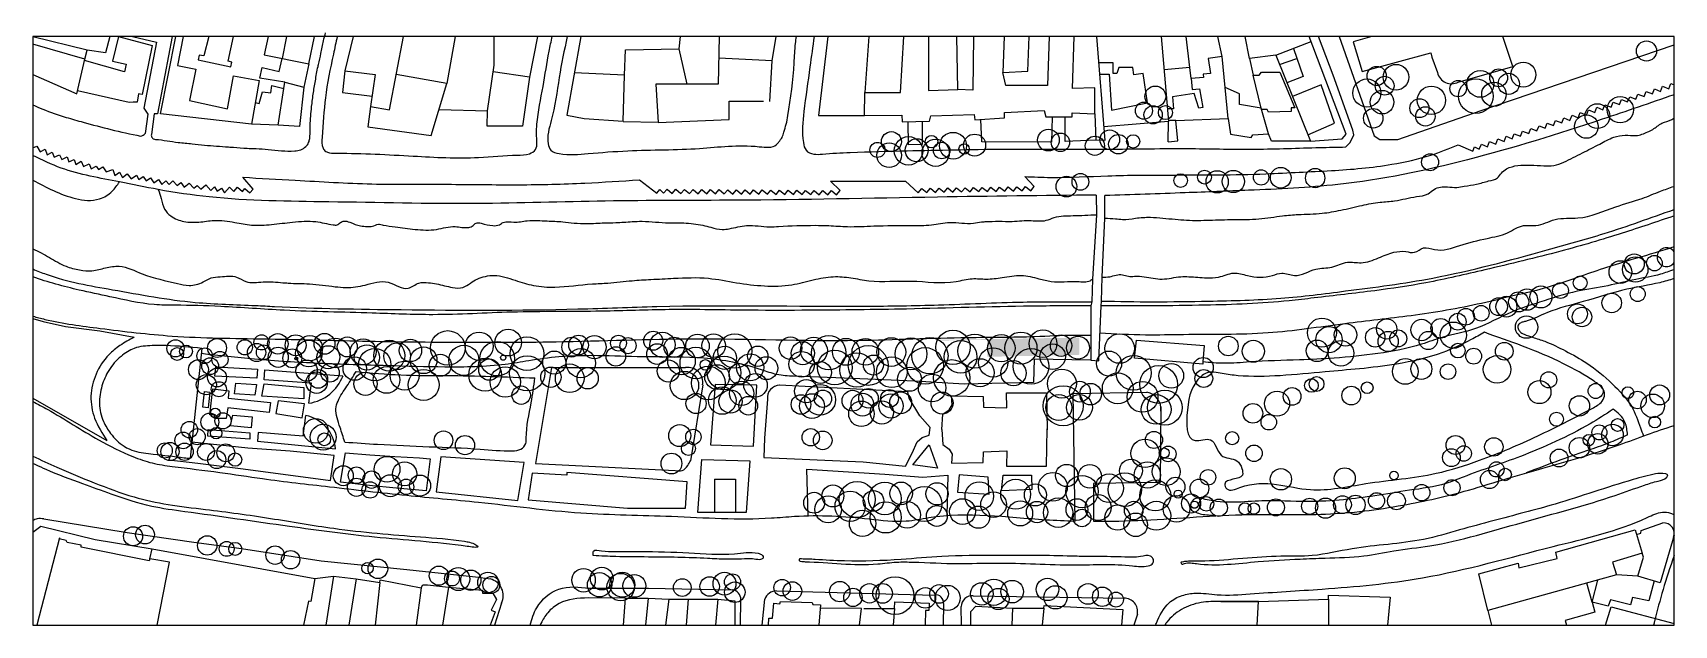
# Model space of a CAD drawing. Header units: millimetres. Extents: x 531 to 1333, y 408 to 697.
import ezdxf

# ---------------------------------------------------------------- set-up
doc = ezdxf.new("R2010")
doc.units = ezdxf.units.MM
for name, color, linetype in [('arboles', 3, 'Continuous'), ('calle', 8, 'Continuous'), ('predios', 2, 'Continuous'), ('puentes y cosas', 1, 'Continuous'), ('rio', 5, 'Continuous'), ('rutas del parque', 6, 'Continuous')]:
    doc.layers.add(name, color=color, linetype=linetype)

msp = doc.modelspace()

# ---------------------------------------------------------------- hatches: boundary and pattern name
msp.add_hatch(color=256).paths.add_polyline_path([(1042.3, 547.49), (1042.29, 547.89), (972.28, 546.78), (972.31, 546.38), (997.28, 546.77), (997.41, 538.52), (1042.4, 539.49)])

# ---------------------------------------------------------------- linework, layer by layer
msp.add_lwpolyline([(531.46, 407.54), (1332.68, 407.54), (1332.68, 694.86), (531.46, 694.86)], close=True)
at = {"layer": 'arboles'}
for centre, radius in [((1319.23, 687.78), 4.92), ((1196.95, 674.98), 6.27), ((1259.09, 676.21), 6.12), ((1182.74, 667.27), 6.85), ((1187.53, 675.59), 4.69), ((1191.39, 670.82), 4.59), ((1227.29, 669.42), 4), ((1235.93, 665.72), 8.4), ((1238.1, 671.74), 6.56), ((1247.05, 674.67), 4.34), ((1251.99, 671.74), 5.17), ((1079.44, 665.58), 5.09), ((1190.15, 662.8), 5.76), ((1214.24, 663.73), 6.91), ((1244.74, 666.64), 5.96), ((1306.42, 659.09), 6.42), ((1073.88, 658.64), 4.17), ((1078.36, 656.63), 4.45), ((1084.38, 657.71), 3.43), ((1185.83, 654.93), 4.76), ((1208.37, 659.87), 4.63), ((1211.31, 655.86), 4.72), ((1295.3, 656), 6.05), ((1027.25, 644.29), 5.31), ((1057.21, 644.44), 4.82), ((1289.9, 650.91), 5.73), ((943.8, 639.51), 3.66), ((949.51, 636.88), 6), ((950.59, 643.52), 4.9), ((958.93, 639.04), 6.94), ((962.94, 639.35), 5.62), ((972.21, 638.12), 6.65), ((970.2, 643.52), 3.06), ((975.14, 639.2), 4.03), ((980.7, 641.51), 6.56), ((986.1, 639.97), 2.51), ((991.2, 641.82), 5.39), ((1033.12, 643.21), 4.5), ((1049.95, 641.51), 4.69), ((1061.38, 642.28), 4.74), ((1068.63, 643.67), 3.26), ((1213.62, 633.49), 4.15), ((1036.05, 621.61), 5.06), ((1042.85, 623.92), 4.08), ((1091.8, 624.54), 3.31), ((1103.45, 626.24), 3.39), ((1109.63, 623.92), 5.42), ((1117.5, 624.08), 5.42), ((1131.09, 626.08), 3.73), ((1140.67, 625.93), 5.04), ((1157.5, 625.78), 4.71), ((1306.51, 579.91), 5.53), ((1313.76, 581.12), 6.19), ((1313.26, 583.84), 4.89), ((1323.12, 584.24), 3.8), ((1286.85, 574.57), 3.39), ((1256.81, 565.31), 4.91), ((1260.84, 566.42), 5.2), ((1267.7, 567.73), 5.36), ((1277.27, 570.85), 3.84), ((1302.27, 564.8), 4.78), ((1314.97, 569.14), 3.65), ((1231.11, 558.06), 4.09), ((1238.52, 559.77), 3.84), ((1247.03, 562.99), 4.33), ((1250.86, 562.99), 5.1), ((1285.54, 559.47), 4.85), ((1287.76, 557.96), 4.75), ((1160.8, 550.3), 7.07), ((1164.23, 546.88), 6.39), ((1172.29, 549.29), 5.5), ((1192.4, 552.11), 4.96), ((1209.44, 551.61), 5.23), ((1218.81, 552.42), 4.78), ((1224.96, 549.09), 6.41), ((1227.08, 555.64), 4.11), ((1260.69, 553.02), 5.45), ((601.1, 542.63), 4.19), ((621.36, 542.83), 4.62), ((634.92, 543.14), 3.72), ((640.67, 540.62), 4.44), ((643.09, 545.55), 3.7), ((651.05, 544.85), 5), ((659.72, 544.14), 5.1), ((666.17, 540.11), 6.47), ((666.67, 542.73), 6.14), ((673.83, 544.85), 5.09), ((679.12, 540.42), 7.26), ((684.97, 543.34), 4.89), ((692.73, 540.92), 6.34), ((705.43, 539.11), 7.55), ((709.31, 538.82), 6.55), ((715.76, 541.64), 5.49), ((734.01, 542.85), 8.43), ((749.33, 543.66), 6.88), ((758.1, 537.61), 8.44), ((763.49, 545.47), 6.53), ((772.67, 540.03), 8.27), ((794.54, 543.25), 4.83), ((797.87, 544.26), 4.8), ((805.63, 543.25), 5.7), ((817.37, 545.17), 3.86), ((822.01, 543.96), 3.92), ((834.31, 546.37), 4.64), ((838.84, 544.36), 6.13), ((844.59, 543.15), 4.95), ((855.93, 543.76), 5.74), ((863.79, 543.96), 5.77), ((874.17, 541.34), 8.32), ((901.29, 542.75), 5.51), ((907.34, 540.23), 5.65), ((912.78, 541.54), 6.54), ((920.04, 540.53), 8.38), ((928.4, 540.94), 6.58), ((937.88, 540.94), 6.5), ((950.58, 540.84), 7.02), ((960.16, 539.93), 7.79), ((969.38, 539.02), 8.86), ((980.67, 543.15), 8.42), ((984.4, 538.52), 7.98), ((991.35, 541.34), 8.3), ((1004.26, 542.75), 6.69), ((1013.83, 542.75), 7.85), ((1024.57, 544.96), 6.76), ((1033.44, 543.96), 5.25), ((1041.7, 542.95), 5.57), ((1062.01, 542.55), 7.21), ((1115.09, 543.76), 4.78), ((1127.28, 541.24), 5.4), ((1158.38, 541.44), 5.24), ((1170.07, 540.23), 6.24), ((1186.81, 547.99), 4.76), ((1193.11, 545.97), 4.93), ((1198.04, 547.48), 4.15), ((1212.66, 546.48), 4.47), ((1227.18, 541.54), 3.56), ((1249.81, 541.24), 4.33), ((601.91, 539.91), 3.13), ((606.24, 541.12), 3.15), ((612.29, 532.26), 4.84), ((615.32, 539.01), 3.81), ((618.04, 533.97), 4.1), ((622.78, 537.19), 3.95), ((644.2, 540.72), 3.63), ((651.25, 538.3), 4.92), ((658.11, 537.8), 4.62), ((660.02, 537.7), 0.727), ((665.11, 531.75), 5.2), ((675.7, 538.3), 5.64), ((688.6, 532.76), 5.72), ((694.55, 538.2), 6.16), ((698.38, 534.68), 7.91), ((722.22, 536.81), 6.51), ((730.38, 534.39), 5.4), ((741.87, 536.81), 7.35), ((752.25, 529.76), 8.02), ((754.32, 532.27), 5.21), ((761.07, 538.12), 1.26), ((772.77, 530.46), 8.61), ((785.97, 535.7), 5.62), ((798.98, 535.4), 7.12), ((816.06, 538.72), 4.74), ((836.22, 539.83), 5.05), ((841.66, 531.57), 5.43), ((848.12, 536.4), 6.73), ((855.12, 535.5), 7.73), ((859.76, 534.59), 2.57), ((868.93, 530.66), 8.21), ((869.23, 538.02), 5.68), ((881.63, 533.38), 6.63), ((885.36, 538.82), 4.96), ((889.59, 532.98), 5.57), ((906.83, 534.89), 6.25), ((922.96, 533.28), 8.45), ((933.75, 532.07), 8.37), ((939.29, 534.29), 9.72), ((941.81, 534.49), 4.87), ((950.78, 530.97), 7.49), ((967.06, 534.09), 8.93), ((980.06, 528.25), 8.88), ((993.87, 530.76), 6.85), ((1000.32, 535.8), 7.16), ((1018.77, 533.89), 8.7), ((1029.3, 538.62), 6.23), ((1056.87, 535.2), 6.13), ((1068.87, 530.66), 8.49), ((1102.79, 533.28), 4.92), ((1201.47, 531.37), 6.25), ((1209.33, 532.58), 5.13), ((1234.84, 538.82), 3.85), ((1246.28, 532.38), 6.71), ((616.12, 524.91), 4.92), ((621.36, 528.43), 4.58), ((669.95, 525.91), 5.23), ((670.76, 527.73), 4.55), ((676.5, 530.75), 4.57), ((693.84, 525.31), 5.64), ((704.12, 527.22), 6.51), ((712.94, 529.35), 7.04), ((722.22, 524.82), 7.55), ((762.08, 526.23), 7.43), ((784.36, 528.55), 4.94), ((793.53, 528.04), 7), ((802.3, 528.04), 5.18), ((849.58, 524.52), 6.91), ((861.17, 525.73), 8.21), ((865.5, 528.65), 6.03), ((876.39, 530.16), 5.04), ((884.25, 524.62), 5.74), ((916, 530.86), 5.35), ((959.4, 527.54), 5.85), ((970.49, 523.31), 6.73), ((1010.2, 530.56), 6.13), ((1033.84, 525.43), 7.07), ((1061.11, 523.11), 7.53), ((1081.07, 525.02), 9.23), ((1087.21, 529.25), 6.04), ((1103.09, 527.94), 4.36), ((1222.34, 531.27), 3.78), ((1271.47, 527.28), 3.97), ((622.27, 522.69), 3.69), ((769.84, 519.79), 4.49), ((868.02, 517.17), 6.72), ((872.06, 516.66), 5.67), ((877.5, 520.69), 5.92), ((909, 521.7), 5.67), ((915.85, 517.57), 7.48), ((917.16, 518.07), 4.22), ((931.63, 517.07), 5.1), ((939.39, 518.28), 4.77), ((949.67, 518.17), 4.35), ((955.12, 516.06), 5.36), ((975.33, 515.96), 5.36), ((1034.45, 514.65), 9.78), ((1042.61, 521.5), 5.05), ((1047.85, 520.29), 5.28), ((1073.2, 518.98), 7.55), ((1084.09, 513.74), 8.53), ((1138.87, 515.66), 6.13), ((1146.23, 519.18), 4.33), ((1155.66, 524.52), 3.33), ((1158.18, 525.22), 3.61), ((1175.11, 519.58), 4.57), ((1182.87, 523.41), 2.85), ((1266.94, 521.3), 5.65), ((1294.45, 521.84), 3.68), ((1310.18, 521.04), 2.85), ((1314.82, 517.41), 4.28), ((1325.65, 519.91), 4.86), ((620.46, 511.11), 2.39), ((855.22, 515.76), 4.93), ((880.72, 514.65), 4.56), ((906.48, 515.25), 4.79), ((911.82, 514.45), 6.06), ((935.96, 510.72), 6.22), ((936.47, 515.15), 5.58), ((945.94, 511.33), 5.69), ((950.38, 514.55), 5.93), ((1032.33, 513.74), 6.34), ((1042.41, 513.84), 6.29), ((1079.86, 512.84), 7.26), ((1127.08, 510.92), 4.78), ((1286.49, 514.59), 4.96), ((1322.28, 514.59), 5.77), ((607.85, 502.95), 4.03), ((617.84, 506.68), 4.39), ((624.29, 507.28), 3.92), ((669.58, 502.4), 6.05), ((673.21, 499.3), 6.31), ((847.26, 500.05), 5.37), ((1134.84, 506.59), 3.79), ((1275.3, 508.05), 3.43), ((1296.27, 501.6), 3.65), ((1302.62, 500.39), 5.26), ((1305.14, 505.23), 3.1), ((1323.28, 506.64), 2.84), ((604.83, 497.71), 4.06), ((611.68, 499.53), 3.92), ((620.96, 501.24), 2.82), ((673.72, 498.26), 3.11), ((731.93, 497.76), 4.56), ((742.41, 495.42), 4.69), ((851.49, 493.8), 3.44), ((853.91, 499.44), 3.74), ((911.22, 499.24), 4.24), ((917.06, 497.73), 4.55), ((1074.46, 491.4), 6.94), ((1078.79, 497.95), 4.18), ((1116.94, 498.78), 3.21), ((1226.01, 495.46), 4.63), ((1244.71, 494.55), 4.5), ((1286.49, 494.15), 5), ((1291.03, 497.87), 2.78), ((1295.46, 496.06), 5), ((595.86, 492.78), 3.68), ((598.38, 492.28), 4.44), ((605.53, 492.17), 4.23), ((615.97, 492.07), 4.12), ((621.21, 488.35), 4.39), ((625.64, 491.67), 4.35), ((630.18, 488.35), 3.24), ((704.37, 483.61), 6.31), ((843.22, 486.43), 5.07), ((1084.74, 482.44), 6.76), ((1083.83, 491.6), 2.44), ((1085.75, 491.1), 3.81), ((1127.63, 491.43), 4.04), ((1223.99, 489.31), 4.34), ((1230.04, 491.33), 3.75), ((1276.56, 489.11), 4.34), ((683, 480.49), 4.87), ((689.45, 480.69), 4.05), ((696.81, 478.58), 4.26), ((705.98, 475.56), 5.39), ((712.94, 481.4), 5.89), ((720.5, 475.66), 5.14), ((1029.45, 475.05), 7.02), ((1036.2, 480.59), 5.44), ((1047.49, 480.19), 5.71), ((1056.92, 474.38), 6.96), ((1064.58, 473.68), 8.19), ((1067.6, 482.94), 5.6), ((1075.57, 480.83), 6.45), ((1105.2, 479.72), 3.78), ((1140.73, 478.74), 5.21), ((1171.93, 479.24), 5.11), ((1195.97, 480.55), 2.09), ((1242.59, 478.64), 4.43), ((1246.02, 483.57), 3.7), ((1250.25, 481.06), 3.03), ((689.45, 474.85), 4.43), ((696.1, 473.54), 3.98), ((713.64, 475.05), 3.78), ((922.05, 470.62), 5.35), ((930.46, 465.59), 7.39), ((933.89, 468.91), 8.78), ((941.85, 468.2), 5.04), ((947.4, 469.41), 7.95), ((955.36, 471.83), 5.55), ((966.65, 466.69), 8.52), ((972.9, 471.63), 5.42), ((993.51, 470.52), 6.96), ((1011.26, 471.43), 7.31), ((1020.88, 471.13), 5.38), ((1043.66, 472.74), 7.88), ((1079.4, 470.86), 7.58), ((1089.27, 475.09), 4.65), ((1090.59, 471.46), 1.99), ((1100.97, 474.28), 4.59), ((1209.48, 472.19), 4.01), ((1224.3, 474.61), 3.93), ((912.87, 467.3), 5.09), ((919.73, 464.08), 6.54), ((947.8, 460.15), 7.62), ((958.28, 461.36), 6.49), ((972.8, 460.85), 5.1), ((985.35, 462.97), 6.31), ((993.11, 460.25), 5.42), ((1000.47, 466.39), 6.26), ((1013.47, 462.06), 6.09), ((1021.69, 462.77), 5.21), ((1031.97, 462.46), 7.18), ((1041.14, 463.98), 5.28), ((1051.52, 464.98), 6.35), ((1061, 460.05), 6.15), ((1068.86, 463.47), 4.53), ((1079.95, 460.95), 7.05), ((1089.78, 464.31), 6.48), ((1096.88, 466.93), 4.65), ((1098.55, 466.35), 1.77), ((1104.39, 466.75), 3.57), ((1110.44, 464.84), 4.21), ((1123.19, 464.34), 2.92), ((1127.53, 464.44), 2.75), ((1138.31, 465.04), 4.14), ((1154.79, 465.55), 3.93), ((1162.56, 464.64), 4.92), ((1170.82, 466.35), 4.33), ((1177.17, 466.25), 4.72), ((1187.45, 468.27), 3.94), ((1197.18, 468.16), 4.33), ((936.51, 457.23), 6.44), ((1043.66, 459.85), 4.31), ((1069.87, 456.52), 5.74), ((1103.99, 461.47), 5.684341886080801e-14), ((580.36, 450.91), 4.64), ((586.21, 451.74), 4.57), ((616.58, 446.45), 4.74), ((626.05, 444.78), 3.62), ((630.23, 444.78), 3.17), ((649.73, 441.72), 4.49), ((657.25, 439.49), 4.49), ((694.86, 435.32), 2.79), ((699.88, 435.04), 4.79), ((729.68, 431.7), 4.67), ((736.09, 430.31), 3.63), ((739.16, 430.03), 5.6), ((745.29, 429.47), 4.94), ((753.64, 428.36), 5.02), ((800.31, 429.47), 5.74), ((808.11, 427.25), 5.92), ((809.22, 430.31), 5.57), ((818.42, 426.13), 6.69), ((819.25, 427.25), 6.08), ((869.12, 427.8), 5.57), ((755.31, 427.25), 4.11), ((825.1, 426.69), 5.55), ((848.5, 425.85), 4.32), ((861.88, 426.41), 4.76), ((873.02, 428.64), 3.94), ((874.13, 423.63), 5.02), ((897.26, 425.85), 4.02), ((902.27, 424.18), 4.53), ((925.39, 423.91), 4.98), ((931.8, 421.12), 4.49), ((939.88, 423.07), 4.74), ((946.29, 423.07), 4.81), ((952.42, 421.96), 9.21), ((967.18, 420.84), 5.02), ((973.87, 422.79), 4.53), ((978.05, 420.84), 6.14), ((994.76, 422.79), 5.49), ((1000.61, 423.63), 6.41), ((1002.84, 420.29), 5.18), ((1009.53, 423.91), 5.51), ((1026.8, 425.02), 5.48), ((1030.7, 421.12), 5.68), ((1046.58, 422.79), 5.02), ((1053.55, 421.4), 4.76), ((1060.23, 420.01), 3.66)]:
    msp.add_circle(centre, radius, dxfattribs=at)
msp.add_arc((1328.97, 587.16), 4.56, 35.3809, 324.6191, dxfattribs=at)
at = {"layer": 'calle'}
for p, q in [((580.16, 694.86), (591.81, 692.04)), ((591.81, 692.04), (585.55, 659.92)), ((599.41, 694.86), (592.25, 657.11)), ((1166.22, 675.96), (1159.17, 694.86)), ((1169.13, 694.86), (1186.25, 646.31)), ((1238.52, 658.76), (1332.68, 690.74)), ((1175.9, 649.19), (1166.22, 675.96)), ((1310.04, 662.93), (1311.04, 665.43)), ((1311.04, 665.43), (1314.06, 664.22)), ((1314.06, 664.22), (1315.06, 666.72)), ((1315.06, 666.72), (1318.08, 665.51)), ((1318.08, 665.51), (1319.08, 668)), ((1318.08, 665.51), (1319.08, 668)), ((1319.08, 668), (1322.11, 666.79)), ((1322.11, 666.79), (1323.11, 669.29)), ((1323.11, 669.29), (1326.13, 668.08)), ((1326.13, 668.08), (1327.13, 670.58)), ((1327.13, 670.58), (1330.15, 669.37)), ((1330.15, 669.37), (1331.15, 671.87)), ((1331.15, 671.87), (1332.68, 671.25)), ((585.55, 659.92), (587.6, 657.01)), ((590.71, 657.11), (589.3, 647.02)), ((592.25, 657.11), (590.71, 657.11)), ((1197.85, 644.56), (1238.52, 658.76)), ((1285.9, 655.21), (1286.9, 657.71)), ((1286.9, 657.71), (1289.92, 656.5)), ((1289.92, 656.5), (1290.92, 659)), ((1290.92, 659), (1293.94, 657.79)), ((1293.94, 657.79), (1294.95, 660.28)), ((1294.95, 660.28), (1297.97, 659.07)), ((1297.97, 659.07), (1298.97, 661.57)), ((1298.97, 661.57), (1301.99, 660.36)), ((1301.99, 660.36), (1302.99, 662.86)), ((1302.99, 662.86), (1306.01, 661.65)), ((1306.01, 661.65), (1307.01, 664.14)), ((1307.01, 664.14), (1310.04, 662.93)), ((587.6, 657.01), (586.2, 647.53)), ((1176.3, 646.81), (1175.9, 649.19)), ((1261.76, 647.49), (1262.76, 649.99)), ((1262.76, 649.99), (1265.78, 648.78)), ((1265.78, 648.78), (1266.78, 651.28)), ((1266.78, 651.28), (1269.8, 650.07)), ((1269.8, 650.07), (1270.81, 652.56)), ((1270.81, 652.56), (1273.83, 651.35)), ((1273.83, 651.35), (1274.83, 653.85)), ((1274.83, 653.85), (1277.85, 652.64)), ((1277.85, 652.64), (1278.85, 655.14)), ((1278.85, 655.14), (1281.87, 653.93)), ((1281.87, 653.93), (1282.88, 656.42)), ((1282.88, 656.42), (1285.9, 655.21)), ((531.46, 640.49), (533.38, 641.3)), ((533.38, 641.3), (534.99, 638.48)), ((1172.49, 640.93), (1174.57, 643.1)), ((1174.57, 643.1), (1176.3, 646.81)), ((1186.25, 646.31), (1189.1, 644.56)), ((1189.1, 644.56), (1192.6, 644.56)), ((1192.6, 644.56), (1197.85, 644.56)), ((1227.34, 641.97), (1234.49, 638.81)), ((1237.53, 639.81), (1238.62, 642.27)), ((1238.62, 642.27), (1241.64, 641.06)), ((1241.64, 641.06), (1242.64, 643.56)), ((1242.64, 643.56), (1245.66, 642.34)), ((1245.66, 642.34), (1246.67, 644.84)), ((1246.67, 644.84), (1249.69, 643.63)), ((1249.69, 643.63), (1250.69, 646.13)), ((1250.69, 646.13), (1253.71, 644.92)), ((1253.71, 644.92), (1254.71, 647.42)), ((1254.71, 647.42), (1257.73, 646.2)), ((1257.73, 646.2), (1258.74, 648.7)), ((1258.74, 648.7), (1261.76, 647.49)), ((534.99, 638.48), (537.41, 639.83)), ((537.41, 639.83), (538.48, 637.14)), ((538.48, 637.14), (540.9, 638.35)), ((540.9, 638.35), (541.84, 635.93)), ((541.84, 635.93), (544.53, 637.14)), ((544.53, 637.14), (545.6, 634.86)), ((545.6, 634.86), (548.14, 636.06)), ((548.14, 636.06), (549.09, 633.65)), ((549.09, 633.65), (551.64, 634.86)), ((551.64, 634.86), (552.45, 632.31)), ((552.45, 632.31), (555, 634.06)), ((555, 634.06), (556.21, 631.37)), ((1234.49, 638.81), (1235.25, 640.96)), ((1235.25, 640.96), (1237.53, 639.81)), ((556.21, 631.37), (559.01, 632.63)), ((559.01, 632.63), (559.84, 630.3)), ((559.84, 630.3), (562.39, 631.51)), ((562.39, 631.51), (563.46, 629.9)), ((563.46, 629.9), (565.57, 631.3)), ((565.57, 631.3), (567.29, 628.73)), ((567.29, 628.73), (570.45, 629.9)), ((570.45, 629.9), (571.51, 627.01)), ((571.51, 627.01), (573.8, 628.69)), ((573.8, 628.69), (575.28, 626)), ((575.28, 626), (577.43, 627.75)), ((577.43, 627.75), (579.41, 625.31)), ((579.41, 625.31), (582, 627.21)), ((582, 627.21), (583.21, 625.06)), ((583.21, 625.06), (585.35, 626.54)), ((585.35, 626.54), (586.77, 624.48)), ((586.77, 624.48), (588.85, 625.87)), ((588.85, 625.87), (590.46, 623.45)), ((590.46, 623.45), (592.74, 625.06)), ((592.74, 625.06), (594.48, 622.59)), ((638.94, 620.37), (633.97, 626.14)), ((1020.32, 621.67), (1015.68, 626.47)), ((594.48, 622.59), (596.37, 624.39)), ((596.37, 624.39), (598.01, 622.67)), ((598.01, 622.67), (599.77, 624.36)), ((599.77, 624.36), (601.84, 622.19)), ((601.84, 622.19), (603.62, 623.59)), ((603.62, 623.59), (605.39, 621.33)), ((605.39, 621.33), (607.78, 623.32)), ((607.78, 623.32), (610.07, 620.77)), ((610.07, 620.77), (611.68, 622.21)), ((611.68, 622.21), (613.42, 620.26)), ((613.42, 620.26), (615.9, 622.48)), ((615.9, 622.48), (618.32, 619.77)), ((618.32, 619.77), (620.15, 621.4)), ((620.15, 621.4), (621.48, 619.43)), ((621.48, 619.43), (623.58, 620.85)), ((623.58, 620.85), (625.09, 618.61)), ((625.09, 618.61), (627.52, 621.31)), ((627.52, 621.31), (629.54, 619.16)), ((629.54, 619.16), (631.42, 621.31)), ((631.42, 621.31), (633.76, 619.26)), ((633.76, 619.26), (635, 620.68)), ((635, 620.68), (637.33, 618.62)), ((637.33, 618.62), (638.94, 620.37)), ((827.57, 624.91), (836.11, 618.32)), ((836.11, 618.32), (837.5, 620.12)), ((837.5, 620.12), (839.31, 618.32)), ((839.31, 618.32), (841.11, 620.32)), ((841.11, 620.32), (843.6, 618.22)), ((843.6, 618.22), (845.33, 620.28)), ((845.33, 620.28), (847.83, 618.19)), ((847.83, 618.19), (849.56, 620.25)), ((849.56, 620.25), (852.05, 618.15)), ((852.05, 618.15), (853.78, 620.21)), ((853.78, 620.21), (856.27, 618.12)), ((856.27, 618.12), (858.01, 620.18)), ((858.01, 620.18), (860.5, 618.08)), ((860.5, 618.08), (862.23, 620.14)), ((862.23, 620.14), (864.72, 618.05)), ((864.72, 618.05), (866.45, 620.11)), ((866.45, 620.11), (868.95, 618.01)), ((868.95, 618.01), (870.68, 620.08)), ((870.68, 620.08), (873.17, 617.98)), ((873.17, 617.98), (874.9, 620.04)), ((874.9, 620.04), (877.39, 617.95)), ((877.39, 617.95), (879.13, 620.01)), ((879.13, 620.01), (881.62, 617.91)), ((881.62, 617.91), (883.35, 619.97)), ((883.35, 619.97), (885.84, 617.88)), ((885.84, 617.88), (887.57, 619.94)), ((887.57, 619.94), (890.07, 617.84)), ((890.07, 617.84), (891.8, 619.9)), ((891.8, 619.9), (894.29, 617.81)), ((894.29, 617.81), (896.02, 619.87)), ((896.02, 619.87), (898.51, 617.77)), ((898.51, 617.77), (900.25, 619.83)), ((900.25, 619.83), (902.74, 617.74)), ((902.74, 617.74), (904.47, 619.8)), ((904.47, 619.8), (906.96, 617.7)), ((906.96, 617.7), (908.69, 619.76)), ((908.69, 619.76), (911.19, 617.67)), ((911.19, 617.67), (912.92, 619.73)), ((912.92, 619.73), (915.41, 617.63)), ((915.41, 617.63), (917.14, 619.69)), ((917.14, 619.69), (919.63, 617.6)), ((919.63, 617.6), (921.37, 619.66)), ((925.59, 619.63), (920.79, 624.23)), ((920.79, 624.23), (957.45, 624.23)), ((921.37, 619.66), (923.86, 617.56)), ((923.86, 617.56), (925.59, 619.63)), ((957.45, 624.23), (963.74, 618.6)), ((963.74, 618.6), (965.42, 620.7)), ((965.42, 620.7), (967.97, 618.67)), ((967.97, 618.67), (969.64, 620.78)), ((969.64, 620.78), (972.19, 618.75)), ((972.19, 618.75), (973.87, 620.85)), ((973.87, 620.85), (976.41, 618.82)), ((976.41, 618.82), (978.09, 620.93)), ((978.09, 620.93), (980.64, 618.9)), ((980.64, 618.9), (982.31, 621)), ((982.31, 621), (984.86, 618.97)), ((984.86, 618.97), (986.54, 621.07)), ((986.54, 621.07), (989.08, 619.04)), ((989.08, 619.04), (990.76, 621.15)), ((990.76, 621.15), (993.31, 619.12)), ((993.31, 619.12), (994.98, 621.22)), ((994.98, 621.22), (997.53, 619.19)), ((997.53, 619.19), (999.21, 621.3)), ((999.21, 621.3), (1001.75, 619.27)), ((1001.75, 619.27), (1003.43, 621.37)), ((1003.43, 621.37), (1005.98, 619.34)), ((1005.98, 619.34), (1007.65, 621.45)), ((1007.65, 621.45), (1010.2, 619.42)), ((1010.2, 619.42), (1011.88, 621.52)), ((1011.88, 621.52), (1014.42, 619.49)), ((1014.42, 619.49), (1016.1, 621.59)), ((1016.1, 621.59), (1018.65, 619.57)), ((1018.65, 619.57), (1020.32, 621.67)), ((536.79, 459.45), (577.47, 452.82)), ((531.46, 452.94), (535.31, 455.79)), ((535.31, 455.79), (561.93, 449.36)), ((561.93, 449.36), (589.69, 444.84)), ((577.47, 452.82), (610.08, 448.08)), ((610.08, 448.08), (633.34, 444.91)), ((633.34, 444.91), (672.18, 438.98)), ((672.18, 438.98), (714.1, 434.73)), ((714.1, 434.73), (747.6, 431.07)), ((747.6, 431.07), (754.82, 430.08)), ((803.25, 425.56), (831.94, 425.56)), ((831.94, 425.56), (872.93, 424.73)), ((760.17, 418.31), (756.8, 407.54)), ((876.86, 407.54), (877.02, 420)), ((887.53, 407.54), (888.74, 420.24)), ((894.54, 424.25), (971.62, 422.25)), ((976.01, 418.05), (975.86, 407.54)), ((990.58, 421.9), (1064.48, 420.72)), ((984.87, 407.54), (984.68, 416.6)), ((1070.67, 412.91), (1068.88, 407.54))]:
    msp.add_line(p, q, dxfattribs=at)
for centre, radius, start, end in [((583.79, 649.13), 2.89, 272.91004, 326.53684), ((752.79, 422.06), 8.27, 333.07172, 75.78113), ((872.67, 420.36), 4.37, 355.1985, 86.58661), ((894.54, 418.05), 6.21, 89.98661, 159.2742), ((972.26, 418.53), 3.78, 352.83177, 99.65576), ((990.11, 416.49), 5.43, 85.04306, 178.8818), ((1064.21, 414.15), 6.58, 349.17478, 90.50786)]:
    msp.add_arc(centre, radius, start, end, dxfattribs=at)
for points in [[(589.3, 647.02), (589.3, 646.28), (589.62, 645.51), (590.21, 644.93), (591.39, 644.66), (602.41, 643.18), (609.23, 642.5), (615.22, 641.86), (626.92, 640.95), (629.39, 640.77), (636.03, 640.29), (640.43, 640.12), (646.32, 639.72), (659.27, 638.99), (662.24, 639.52), (664.69, 641.13), (666.1, 643.06), (666.6, 645.04), (666.84, 649.78), (666.9, 652.58), (667.69, 661.59), (667.89, 663.21), (668.33, 666.78), (669.39, 673.21), (670.68, 680.24), (670.94, 681.25), (672.11, 686.54), (673.29, 692.75), (674.37, 696.64)], [(1015.68, 626.47), (1028.38, 626.09), (1056.3, 626.86), (1086.94, 627.25), (1133.39, 627.83), (1149.68, 628.61), (1165.38, 629.38), (1194.96, 632.48), (1213.96, 636.94), (1227.34, 641.97)], [(633.97, 626.14), (659.58, 624.71), (697, 622.91), (733.62, 622.71), (768.64, 622.51), (800.96, 623.31), (827.57, 624.91)], [(1228.01, 454.03), (1244.3, 458.47), (1274.65, 466.67), (1312.72, 478.6), (1323.66, 481.34), (1328.64, 481.34), (1329.63, 480.84), (1329.14, 479.85), (1324.91, 477.86), (1318.19, 475.87), (1304.01, 470.9), (1258.73, 457.72), (1213.45, 446.29), (1195.91, 443.8), (1181.23, 441.32), (1162.32, 440.32), (1150.13, 439.82), (1129.73, 438.58), (1099.62, 437.59), (1093.65, 437.59), (1092.23, 437.54), (1091.92, 438.06), (1092.51, 438.33), (1093.76, 438.58), (1096.22, 438.71), (1103.64, 438.82), (1140.77, 441.19), (1156.09, 441.52), (1175.62, 444.81), (1210.38, 449.42), (1228.01, 454.03)], [(805.07, 441.53), (816.07, 440.99), (831.94, 440.81), (860.8, 440.09), (869.82, 439.73), (872.88, 439.73), (875.95, 439.73), (881.9, 439.91), (885.33, 439.55), (886.77, 439.55), (888.03, 440.45), (887.67, 441.53), (885.51, 442.61), (874.06, 442.42), (851.69, 442.8), (828.15, 443.51), (821.3, 443.51), (815.53, 443.51), (809.06, 443.84), (805.24, 443.74), (805.07, 441.53)], [(1044.19, 441.05), (1050.78, 441.01), (1064.53, 440.78), (1072.2, 441.01), (1077.16, 441.24), (1078.29, 440.11), (1078.29, 437.86), (1076.03, 436.5), (1068.37, 436.5), (1040.18, 436.96), (1001.63, 437.86), (983.14, 437.63), (961.27, 438.31), (953.15, 438.31), (943.91, 437.41), (908.51, 438.53), (906.26, 438.7), (905.77, 438.88), (905.57, 439.18), (905.52, 439.44), (905.62, 439.7), (905.89, 439.87), (906.68, 439.86), (909.91, 439.75), (913.44, 439.59), (927.76, 438.88), (955.37, 439.6), (975.23, 441.06), (1001.87, 441.54), (1036.39, 441.3), (1044.19, 441.05)]]:
    msp.add_spline(points, degree=3, dxfattribs=at)
for points, knots in [([(680.05, 694.86), (679.42, 692), (677.24, 682.06), (673.79, 665.63), (673.15, 650.64), (672.25, 641.22), (674.34, 638.64), (676.89, 637.85), (691.2, 637.95), (715.39, 636.61), (744.76, 634.91), (763.62, 637.06), (773.12, 636.95), (777.36, 639.35), (777.67, 643.43), (777.16, 647.47), (777.84, 656.72), (780.63, 670.02), (782.76, 684.36), (784.49, 692.46), (785.03, 694.86)], [13.520203, 13.520203, 13.520203, 13.520203, 22.31093, 43.990428, 63.319077, 68.613068, 70.727952, 72.688645, 76.367898, 113.573369, 145.482163, 164.336572, 170.343258, 173.971049, 177.478886, 181.612783, 186.433691, 205.019274, 222.474163, 229.865244, 229.865244, 229.865244, 229.865244]), ([(792.31, 694.86), (790.88, 688.22), (788.09, 674.58), (785.94, 657.06), (781.89, 645.25), (784.17, 638.67), (791.93, 636.71), (804.23, 637.92), (827.11, 639.65), (855.58, 639.37), (878, 642.49), (893.19, 640.17), (895.89, 643.68), (897.41, 645.53), (898.15, 648.62), (899.39, 652.06), (901.32, 663.36), (902.94, 676.47), (903.53, 689.43), (904.06, 693.71), (904.22, 694.86)], [7.805079, 7.805079, 7.805079, 7.805079, 28.152734, 49.541988, 61.085276, 64.400564, 68.779198, 82.927369, 102.343619, 137.396985, 166.547626, 175.02947, 176.819031, 179.480587, 182.141626, 186.187749, 190.478313, 216.403667, 225.851632, 229.345704, 229.345704, 229.345704, 229.345704]), ([(912.82, 694.86), (912.17, 689.92), (910.54, 677.72), (908.01, 660.43), (906.69, 646.99), (908.45, 638.86), (912.76, 637.1), (920.03, 637.76), (935.24, 638.56), (964.43, 639.2), (1006.17, 640.16), (1052.47, 639.6), (1093.7, 640.43), (1128.38, 639.5), (1153.49, 640.58), (1168.23, 640.85), (1172.49, 640.93)], [3.045566, 3.045566, 3.045566, 3.045566, 17.989044, 40.004957, 55.174938, 59.131174, 63.299181, 67.560472, 81.166772, 108.876658, 155.225059, 206.360538, 247.7758, 278.937618, 310.374769, 323.161407, 323.161407, 323.161407, 323.161407]), ([(1332.68, 666.43), (1321.03, 662.38), (1287.74, 650.86), (1233.58, 634.01), (1175.62, 621.96), (1129.23, 619.93), (1091.29, 618.42), (1067.88, 617.67), (1054.78, 617.25)], [5.208973, 5.208973, 5.208973, 5.208973, 42.222533, 110.878966, 175.357024, 219.015722, 249.979679, 289.291355, 289.291355, 289.291355, 289.291355]), ([(531.46, 661.51), (533.05, 660.77), (538.33, 658.4), (546.57, 655.65), (557.74, 652.53), (569.78, 649.31), (579.15, 647.28), (583.94, 646.24)], [3.864869, 3.864869, 3.864869, 3.864869, 9.120746, 21.228152, 29.864352, 43.911021, 58.614848, 58.614848, 58.614848, 58.614848]), ([(1050.64, 617.47), (1024.77, 617.18), (966.1, 616.51), (886.18, 614.67), (811.19, 614.95), (744.94, 612.62), (680.5, 614.29), (628.5, 614.56), (594.53, 619.6), (570.57, 624.65), (549.39, 628.24), (535.98, 634.5), (531.46, 636.79)], [0, 0, 0, 0, 77.611486, 176.038805, 239.777628, 302.597264, 374.810761, 433.216661, 458.285938, 477.602807, 506.845007, 522.012753, 522.012753, 522.012753, 522.012753]), ([(1053.13, 565.71), (1061.56, 565.56), (1079, 565.25), (1108.19, 565.73), (1139.6, 566.41), (1176.05, 571.13), (1219.88, 576.73), (1261.61, 588.13), (1300.97, 599.04), (1321.37, 606.36), (1332.68, 610.44)], [0, 0, 0, 0, 25.310132, 52.317651, 87.606748, 119.440206, 162.498713, 220.022773, 248.934069, 285.012712, 285.012712, 285.012712, 285.012712]), ([(1332.68, 607.29), (1324.25, 604.42), (1305.96, 598.22), (1275.23, 589.16), (1243.14, 581.63), (1212.98, 574.53), (1185.06, 570.43), (1162.75, 567.97), (1135.26, 564.63), (1100.52, 563.35), (1069.9, 563.38), (1052.93, 563.39)], [1.573551, 1.573551, 1.573551, 1.573551, 28.301443, 59.502573, 97.639869, 127.181742, 152.40052, 182.241161, 194.511053, 235.46241, 286.38849, 286.38849, 286.38849, 286.38849]), ([(1332.68, 592.17), (1331.2, 591.69), (1323.4, 589.16), (1307.03, 584.67), (1287.38, 577.95), (1269.68, 571.74), (1254.33, 568.38), (1233.04, 563), (1205.14, 558.34), (1170.24, 554.72), (1133.4, 548.92), (1100.79, 549.59), (1073.42, 548.87), (1059.8, 549.6), (1052.36, 550)], [3.646876, 3.646876, 3.646876, 3.646876, 8.325219, 28.250985, 54.531995, 70.638327, 84.452394, 101.606201, 136.544387, 169.136278, 206.915193, 248.137397, 266.72287, 289.046519, 289.046519, 289.046519, 289.046519]), ([(531.46, 581.38), (533.61, 580.48), (546.03, 575.41), (572.93, 570.95), (606.88, 564.47), (633.46, 563.95), (666.94, 562.1), (719.41, 561.37), (781.7, 560.97), (857.12, 564.24), (915.84, 562.78), (975.41, 563.69), (1012.32, 565.52), (1037.28, 565.44), (1048.5, 565.4)], [1.345786, 1.345786, 1.345786, 1.345786, 8.309315, 41.585229, 82.484385, 111.999542, 121.116082, 183.094188, 269.358843, 307.958211, 409.499975, 445.461502, 486.687929, 520.329743, 520.329743, 520.329743, 520.329743]), ([(1047.99, 563.39), (1038.27, 563.38), (1008.27, 563.32), (962.45, 561.74), (916.82, 561.22), (878.19, 561.11), (844.39, 561.97), (805.51, 560.36), (767.04, 560.91), (729.74, 558.45), (692.69, 560.2), (658.12, 560.63), (626.07, 563.18), (604.9, 563.71), (586.71, 563.77), (571.22, 567.51), (551.39, 571.5), (538.87, 574.94), (531.46, 577.5)], [0, 0, 0, 0, 29.166628, 89.98399, 137.518127, 166.067073, 205.882464, 238.915648, 282.744576, 321.266822, 350.906025, 393.906155, 424.979331, 447.286896, 457.476593, 479.422367, 494.737457, 518.254541, 518.254541, 518.254541, 518.254541]), ([(531.46, 558.32), (533.41, 557.78), (544.18, 554.97), (566.97, 552.01), (602.66, 547.68), (643.44, 547.46), (688.68, 546.19), (736.12, 545.51), (792.09, 545.6), (858.39, 548.3), (925.43, 545.48), (980.9, 548.26), (1016.17, 548.01), (1036.18, 549.21), (1045.3, 549.15), (1047.99, 549.14)], [7.20778, 7.20778, 7.20778, 7.20778, 13.264628, 40.615839, 75.948533, 121.112129, 162.774194, 211.760608, 263.418526, 330.680682, 410.729416, 464.499129, 497.195515, 516.521455, 524.575295, 524.575295, 524.575295, 524.575295]), ([(531.46, 516.73), (533.89, 515.45), (544.81, 509.59), (560.32, 499.27), (577.49, 490.68), (589.63, 486.37), (603.96, 484.39), (621.95, 482.4), (647.46, 478.29), (677.92, 474.98), (713.07, 470.77), (754.05, 467.46), (796.99, 461.45), (844.77, 461.18), (879.59, 458.53), (911.63, 461.63), (933.59, 460.46), (955.57, 457.39), (983.98, 463.55), (1011.72, 459.55), (1035.55, 458.5), (1040.33, 458.37)], [5.977832, 5.977832, 5.977832, 5.977832, 14.209392, 43.164441, 61.762503, 71.675472, 81.639599, 105.022285, 126.039589, 159.091881, 196.94333, 232.214245, 282.437755, 326.777635, 375.482237, 386.799199, 423.187103, 441.400219, 452.602581, 509.669647, 523.987644, 523.987644, 523.987644, 523.987644]), ([(1049.33, 458.24), (1057.58, 458.21), (1082.78, 458.84), (1120.47, 462.44), (1162.72, 460.67), (1198.7, 465.27), (1228.36, 471.94), (1263.2, 483.07), (1292.86, 490.46), (1319.35, 500.56), (1328.32, 503.58), (1332.68, 505.01)], [532.986446, 532.986446, 532.986446, 532.986446, 557.740533, 608.704838, 646.325756, 684.304611, 717.106503, 737.404059, 793.990045, 808.631019, 822.39538, 822.39538, 822.39538, 822.39538]), ([(531.46, 490.06), (535.32, 488.2), (545.15, 483.51), (561.63, 476.89), (579.54, 470.05), (597.84, 466.04), (620.24, 463.64), (647.27, 459.9), (682.01, 453.77), (713.92, 451.03), (735.67, 449.6), (745.19, 447.99), (746.97, 447.31), (749.11, 445.86), (747.79, 445.41), (746.19, 445.63), (729.08, 448.02), (699.58, 449.89), (653.38, 456.05), (617.28, 461.43), (587.93, 465.26), (571.56, 470.79), (554.46, 476.99), (542.12, 481.55), (534.09, 485.17), (531.96, 486.21), (531.46, 486.45)], [2.244223, 2.244223, 2.244223, 2.244223, 15.104364, 34.901994, 55.512014, 72.52739, 90.921253, 123.074282, 154.343453, 196.84682, 218.41316, 220.883065, 224.827504, 225.625796, 226.38332, 227.738656, 231.04501, 276.447827, 318.390412, 370.005662, 386.308214, 406.958607, 421.605159, 440.922226, 446.380278, 448.036074, 448.036074, 448.036074, 448.036074]), ([(536.79, 459.45), (535.68, 459.53), (533.59, 459.68), (532.07, 458.98), (531.46, 458.49)], [0, 0, 0, 0, 3.181234, 5.960811, 5.960811, 5.960811, 5.960811]), ([(1079.58, 407.54), (1079.71, 407.85), (1081.35, 411.85), (1084.43, 418.15), (1092.24, 422.3), (1100.36, 423.72), (1111.43, 421.71), (1132.12, 423.34), (1165.54, 425.26), (1215.56, 429.78), (1268.01, 445.16), (1307.23, 453.84), (1325.71, 463.01), (1330.26, 462.55), (1332.14, 461.86), (1332.68, 461.61)], [7.208471, 7.208471, 7.208471, 7.208471, 8.200114, 20.017185, 27.226284, 33.813337, 44.447584, 60.556624, 95.78981, 145.097022, 210.734275, 258.757025, 266.643891, 270.591315, 272.320447, 272.320447, 272.320447, 272.320447]), ([(1332.68, 441.5), (1328.62, 429.52), (1325.56, 419.5), (1322.84, 408.17), (1322.69, 407.54)], [293.350649, 293.350649, 293.350649, 293.350649, 327.402936, 329.367318, 329.367318, 329.367318, 329.367318]), ([(774.28, 407.54), (775, 410.52), (777.29, 417.91), (788.05, 427.35), (798.07, 426.17), (803.25, 425.56)], [3.266336, 3.266336, 3.266336, 3.266336, 12.388007, 26.438425, 41.507041, 41.507041, 41.507041, 41.507041])]:
    msp.add_open_spline(points, degree=3, knots=knots, dxfattribs=at)
at = {"layer": 'predios'}
for p, q in [((557.98, 688.1), (531.46, 694.62)), ((556.75, 683.8), (531.46, 691.05)), ((569.1, 694.86), (566.89, 686.87)), ((573.19, 694.86), (570.28, 682.88)), ((573.19, 694.86), (589.65, 690.41)), ((589.65, 690.41), (584.88, 666.6)), ((593.73, 657.11), (601.3, 694.86)), ((604.84, 694.86), (602.03, 680.72)), ((617.37, 694.86), (614.84, 685.45)), ((626.8, 682.74), (629.34, 694.86)), ((646.39, 694.86), (644.31, 685.96)), ((655.35, 694.86), (653.15, 684.14)), ((666.19, 681.46), (668.94, 694.86)), ((687.8, 694.86), (683.8, 678.11)), ((705.52, 659.09), (712.34, 694.86)), ((737.61, 694.86), (733.58, 671.96)), ((756.65, 680.8), (756.65, 694.86)), ((777.76, 694.86), (773.95, 675.03)), ((799.02, 694.86), (792.13, 656.39)), ((846.93, 688.88), (847.62, 694.86)), ((866.55, 694.86), (866.02, 671.57)), ((892.44, 682.92), (894.35, 694.86)), ((919.62, 694.86), (914.99, 656.26)), ((939.55, 694.86), (937.69, 667.6)), ((955.06, 667.6), (956.71, 694.86)), ((968.65, 694.86), (968.65, 668.46)), ((983.1, 668.98), (982.53, 694.86)), ((990.71, 694.86), (990.32, 668.63)), ((1005.68, 694.86), (1005.03, 677.23)), ((1017.24, 677.91), (1017.91, 694.86)), ((1027.56, 694.86), (1026.87, 670.87)), ((1039.08, 669.49), (1039.76, 694.86)), ((1050.72, 694.86), (1054.81, 644.11)), ((1082.32, 694.86), (1085.84, 653.29)), ((1096.35, 679.74), (1094.55, 694.86)), ((1112.01, 685.13), (1109.96, 694.86)), ((1125.43, 684.08), (1123.37, 694.86)), ((1138.2, 685.78), (1155.51, 692.36)), ((1172.68, 647.13), (1154.56, 694.86)), ((1185.2, 694.86), (1176.02, 692.2)), ((1176.02, 692.2), (1180.5, 677.76)), ((1253.92, 680.25), (1249.05, 694.86)), ((552.9, 666.91), (556.75, 683.8)), ((576.19, 677.61), (556.58, 683.21)), ((556.75, 683.8), (557.98, 688.1)), ((566.89, 686.87), (557.98, 688.1)), ((570.28, 682.88), (577.04, 681.34)), ((577.04, 681.34), (576.19, 677.61)), ((612.65, 685.71), (612.14, 683.39)), ((612.14, 683.39), (628.1, 680.05)), ((614.84, 685.45), (612.65, 685.71)), ((628.58, 682.37), (626.8, 682.74)), ((628.1, 680.05), (628.58, 682.37)), ((644.31, 685.96), (666.19, 681.46)), ((651.77, 677.73), (653.15, 684.14)), ((666.19, 681.46), (663.74, 670.15)), ((820.24, 675.99), (820.77, 688.35)), ((820.77, 688.35), (846.93, 688.88)), ((850.82, 671.57), (846.93, 688.88)), ((892.44, 682.92), (866.31, 684.23)), ((891.29, 663.1), (892.44, 682.92)), ((1058.8, 682.03), (1051.75, 682.03)), ((1058.8, 676.83), (1058.8, 682.03)), ((1112.01, 685.13), (1105.17, 684.08)), ((1105.17, 684.08), (1106.35, 676.84)), ((1115.04, 654.89), (1112.01, 685.13)), ((1138.2, 685.78), (1125.43, 684.08)), ((1125.43, 684.08), (1127.28, 676.06)), ((1138.2, 685.78), (1155.17, 643.84)), ((1140.05, 681.22), (1148.56, 684.19)), ((1146.86, 689.07), (1151.62, 675.4)), ((1180.5, 677.76), (1213.89, 686.89)), ((1213.89, 686.89), (1214.39, 684.73)), ((1214.39, 684.73), (1217.21, 677.26)), ((531.46, 676.32), (552.9, 666.91)), ((602.03, 680.72), (610.99, 678.94)), ((610.99, 678.94), (607.97, 663.68)), ((626.48, 659.52), (629.4, 675.65)), ((629.4, 675.65), (641.99, 673.37)), ((641.99, 673.37), (638.13, 652.02)), ((642.18, 674.56), (643.39, 679.7)), ((654.48, 672.59), (642.18, 674.56)), ((643.39, 679.7), (651.77, 677.73)), ((683.8, 678.11), (682.55, 667.44)), ((683.8, 678.11), (698.6, 676.38)), ((698.6, 676.38), (696.29, 660.63)), ((733.58, 671.96), (708.8, 676.32)), ((753.38, 658.52), (756.65, 680.8)), ((773.95, 675.03), (756.19, 677.64)), ((773.95, 675.03), (770.43, 651.03)), ((820.24, 675.99), (795.85, 677.14)), ((819.71, 653.56), (820.24, 675.99)), ((1005.03, 677.23), (1017.24, 677.91)), ((1006.4, 670.87), (1005.03, 677.23)), ((1052.2, 676.49), (1056.89, 676.49)), ((1056.89, 676.49), (1058.11, 658.83)), ((1060.71, 676.83), (1058.8, 676.83)), ((1061.57, 679.76), (1060.71, 676.83)), ((1064.35, 679.76), (1061.57, 679.76)), ((1068.47, 679.76), (1064.35, 679.76)), ((1069.03, 676.14), (1068.47, 679.76)), ((1073.53, 676.83), (1069.03, 676.14)), ((1075.61, 662.46), (1073.53, 676.83)), ((1096.35, 679.74), (1083.84, 678.51)), ((1096.88, 674.35), (1096.35, 679.74)), ((1102.93, 674.87), (1096.88, 674.35)), ((1096.88, 674.35), (1097.41, 668.96)), ((1106.35, 676.84), (1102.8, 676.45)), ((1102.8, 676.45), (1102.93, 674.87)), ((1131.09, 659.88), (1127.28, 676.06)), ((1127.28, 676.06), (1130.17, 676.06)), ((1130.17, 676.06), (1131.36, 677.5)), ((1131.36, 677.5), (1140.17, 677.5)), ((1140.17, 677.5), (1147.54, 660.01)), ((1151.62, 675.4), (1143.7, 672.19)), ((1227.34, 672.61), (1253.92, 680.25)), ((578.42, 662.61), (553.23, 668.34)), ((583.04, 666.91), (582.36, 662.82)), ((584.88, 666.6), (583.04, 666.91)), ((641.86, 662.18), (643.5, 667.9)), ((643.5, 667.9), (647.66, 667.32)), ((647.66, 667.32), (648.15, 670.88)), ((648.15, 670.88), (653.96, 669.51)), ((651.26, 651.51), (653.96, 669.51)), ((653.96, 669.51), (654.48, 672.59)), ((654.48, 672.59), (663.74, 670.15)), ((663.74, 670.15), (661.68, 650.86)), ((682.55, 667.44), (697.04, 665.75)), ((725.92, 646.58), (733.58, 671.96)), ((866.02, 671.57), (835.62, 671.57)), ((835.62, 671.57), (836.68, 652.85)), ((937.52, 656.26), (937.69, 667.6)), ((937.69, 667.6), (955.06, 667.6)), ((968.65, 668.46), (983.1, 668.98)), ((990.32, 668.63), (983.1, 668.98)), ((1026.87, 670.87), (1006.4, 670.87)), ((1049.92, 669.84), (1039.08, 669.49)), ((1049.92, 657.12), (1049.92, 669.84)), ((1098.33, 666.98), (1087.8, 665.41)), ((1087.8, 665.41), (1088.33, 659.49)), ((1097.41, 668.96), (1101.09, 669.32)), ((1100.7, 659.88), (1098.33, 666.98)), ((1101.09, 669.32), (1102.67, 660.15)), ((1120.57, 666.85), (1113.53, 670.01)), ((1120.57, 661.72), (1120.57, 666.85)), ((1160.46, 671.24), (1146.39, 665.55)), ((1166.91, 652.55), (1160.46, 671.24)), ((580.42, 662.82), (578.42, 662.61)), ((582.36, 662.82), (580.42, 662.82)), ((638.13, 652.02), (593.73, 657.11)), ((607.97, 663.68), (626.48, 659.52)), ((640.06, 662.69), (641.86, 662.18)), ((696.29, 660.63), (694.95, 650.84)), ((696.29, 660.63), (705.52, 659.09)), ((729.75, 659.27), (753.38, 658.52)), ((753.19, 651.03), (753.38, 658.52)), ((871.32, 654.27), (871.32, 663.27)), ((871.32, 663.27), (888.11, 663.27)), ((1005.8, 657.81), (1025.24, 658.67)), ((1005.8, 655.23), (1005.8, 657.81)), ((1025.24, 658.67), (1025.92, 655.57)), ((1038.91, 655.57), (1038.91, 657.64)), ((1038.91, 657.64), (1049.92, 657.12)), ((1049.92, 657.12), (1050.43, 644.23)), ((1058.11, 658.83), (1075.61, 662.46)), ((1088.33, 659.49), (1085.31, 659.49)), ((1102.67, 660.15), (1100.7, 659.88)), ((1131.09, 659.88), (1120.57, 661.72)), ((1134.65, 647.39), (1131.09, 659.88)), ((1134.12, 659.23), (1131.25, 659.23)), ((1134.78, 657.91), (1134.12, 659.23)), ((1145.7, 658.17), (1134.78, 657.91)), ((1147.54, 660.01), (1145.7, 660.01)), ((1145.7, 660.01), (1145.7, 658.17)), ((651.26, 651.51), (638.13, 652.02)), ((661.68, 650.86), (651.26, 651.51)), ((694.95, 650.84), (725.92, 646.58)), ((770.43, 651.03), (753.19, 651.03)), ((792.13, 656.39), (800.54, 654.88)), ((800.54, 654.88), (819.71, 653.56)), ((836.68, 652.85), (819.7, 653.25)), ((836.68, 652.85), (871.32, 654.27)), ((914.99, 656.26), (937.52, 656.26)), ((937.52, 656.26), (955.75, 656.43)), ((955.75, 656.43), (955.78, 653.16)), ((955.78, 653.16), (969.17, 653.51)), ((958.65, 653.23), (958.8, 641.93)), ((965.54, 653.42), (965.54, 642.07)), ((969.17, 653.51), (969.85, 656.09)), ((969.85, 656.09), (991.01, 656.78)), ((991.01, 656.78), (991.35, 654.2)), ((991.35, 654.2), (1005.8, 655.23)), ((994.71, 643.37), (994.32, 654.41)), ((1025.92, 655.57), (1038.91, 655.57)), ((1029.05, 655.57), (1028.76, 643.2)), ((1035.46, 643.63), (1035.46, 655.57)), ((1085.84, 653.29), (1054.28, 650.74)), ((1085.69, 643.45), (1085.84, 653.29)), ((1089.51, 653.84), (1085.84, 653.89)), ((1089.51, 653.84), (1115.04, 654.89)), ((1090.42, 643.88), (1089.51, 653.84)), ((1115.04, 654.89), (1116.09, 647.13)), ((1153.93, 646.93), (1166.91, 652.55)), ((965.54, 642.07), (958.8, 641.93)), ((1028.76, 643.2), (994.71, 643.37)), ((1050.43, 644.23), (1035.46, 643.63)), ((1054.81, 644.11), (1050.43, 644.23)), ((1085.69, 643.45), (1090.42, 643.88)), ((1116.09, 647.13), (1126.22, 645.55)), ((1126.22, 645.55), (1127.01, 646.87)), ((1127.01, 646.87), (1134.65, 647.39)), ((1136.23, 643.84), (1134.65, 647.39)), ((1155.17, 643.84), (1136.23, 643.84)), ((1155.17, 643.84), (1170.74, 644.88)), ((1170.74, 644.88), (1172.68, 647.13)), ((1069.2, 537.78), (1070.28, 546.65)), ((1070.28, 546.65), (1103.29, 544.08)), ((1102.59, 534.88), (1069.2, 537.78)), ((1103.29, 544.08), (1102.59, 536)), ((1102.59, 536), (1102.59, 534.88)), ((1316.56, 453.72), (1327.24, 457.43)), ((544.44, 450.14), (533.42, 407.54)), ((547.63, 448.87), (544.33, 449.72)), ((548.27, 447.91), (547.63, 448.87)), ((1274.93, 443.1), (1313.72, 454.01)), ((1313.72, 454.01), (1317.2, 442.64)), ((1314.41, 451.73), (1316.5, 452.39)), ((1316.5, 452.39), (1316.56, 453.72)), ((1332.68, 451.55), (1325.98, 428.28)), ((554.98, 446.63), (548.27, 447.91)), ((554.98, 445.67), (554.98, 446.63)), ((588.19, 438.97), (554.98, 445.67)), ((588.51, 439.93), (589.69, 444.84)), ((589.69, 444.84), (669.17, 430.32)), ((1275.69, 440.07), (1274.93, 443.1)), ((1317.2, 442.64), (1302.65, 438.25)), ((1317.74, 440.66), (1317.2, 442.64)), ((588.51, 439.93), (588.19, 438.97)), ((598.09, 438.33), (588.51, 439.93)), ((592.11, 407.54), (598.09, 438.33)), ((1237.32, 432.65), (1256.58, 437.8)), ((1256.58, 437.8), (1256.88, 435.52)), ((1256.88, 435.52), (1275.69, 440.07)), ((1302.65, 438.25), (1304.52, 432.05)), ((1315.07, 431.42), (1317.74, 440.66)), ((669.17, 430.32), (667.11, 419.06)), ((669.17, 430.32), (678.18, 431.48)), ((678.18, 431.48), (674.51, 407.54)), ((678.18, 431.48), (689.22, 430.18)), ((689.22, 430.18), (685.79, 407.54)), ((689.22, 430.18), (700.81, 428.42)), ((700.81, 428.42), (698.52, 407.54)), ((700.81, 428.42), (701.06, 429.74)), ((701.06, 429.74), (721.06, 425.84)), ((721.06, 425.84), (718.61, 407.54)), ((721.06, 425.84), (721.84, 427.27)), ((721.84, 427.27), (724.17, 427.27)), ((724.17, 427.27), (724.17, 427.27)), ((724.17, 427.27), (734.34, 426.11)), ((734.34, 426.11), (731.37, 407.54)), ((734.34, 426.11), (750.9, 424.66)), ((1241.72, 414.77), (1237.32, 432.65)), ((1304.52, 432.05), (1241.72, 414.77)), ((1292.66, 418.8), (1290.1, 428.09)), ((1292.66, 418.8), (1295.47, 429.56)), ((1315.07, 431.42), (1304.52, 432.05)), ((1325.98, 428.28), (1315.07, 431.42)), ((1322.99, 429.14), (1320.34, 419.4)), ((665.97, 419.29), (663.57, 407.54)), ((667.11, 419.06), (665.97, 419.29)), ((750.9, 424.66), (750.9, 423.21)), ((750.9, 423.21), (755.98, 423.21)), ((757.73, 420.02), (755.26, 414.93)), ((755.98, 423.21), (757.73, 420.02)), ((820.79, 420.74), (802.62, 420.89)), ((819.76, 407.54), (820.79, 420.74)), ((820.79, 420.74), (831.83, 420.74)), ((831.83, 420.74), (830.52, 407.54)), ((831.83, 420.74), (842, 420.16)), ((842, 420.16), (840.32, 407.54)), ((842, 420.16), (851.3, 420.16)), ((851.3, 420.16), (850.36, 407.54)), ((851.3, 420.16), (865.83, 420.16)), ((865.83, 420.16), (864.72, 407.54)), ((865.83, 420.16), (874.11, 419.43)), ((874.11, 419.43), (874.11, 407.54)), ((892.56, 411.01), (893.14, 418.27)), ((893.14, 418.27), (896.05, 417.98)), ((896.05, 417.98), (896.49, 419.14)), ((896.49, 419.14), (911.89, 418.56)), ((911.89, 418.56), (912.18, 417.55)), ((912.18, 417.55), (915.96, 417.4)), ((915.96, 417.4), (915.25, 407.54)), ((952.16, 415.66), (952.31, 419.01)), ((952.31, 419.01), (968.99, 418.25)), ((968.99, 418.25), (968.84, 414.62)), ((989.31, 414.16), (991.89, 416.74)), ((991.89, 416.74), (1009.78, 415.83)), ((1024.95, 415.83), (1025.1, 417.19)), ((1025.1, 417.19), (1063.62, 415.22)), ((1129.81, 419.16), (1111.46, 419.16)), ((1111.46, 419.16), (1129.81, 419.16)), ((1129.17, 407.54), (1129.81, 419.16)), ((1129.81, 419.16), (1163.93, 420.22)), ((1163.93, 420.22), (1163.93, 422.22)), ((1163.93, 422.22), (1194.18, 421.13)), ((1163.93, 420.22), (1163.93, 407.54)), ((1194.18, 421.13), (1192.82, 407.54)), ((1300.52, 416.75), (1292.66, 418.8)), ((1292.66, 418.8), (1294.1, 413.94)), ((1301.64, 419.86), (1300.52, 416.75)), ((1311.46, 417.54), (1301.64, 419.86)), ((1312.45, 420.99), (1311.46, 417.54)), ((1320.34, 419.4), (1312.45, 420.99)), ((757.13, 414.03), (754.63, 407.54)), ((755.26, 414.93), (757.13, 414.03)), ((890.6, 407.54), (890.82, 411.01)), ((890.82, 411.01), (892.56, 411.01)), ((936.01, 415.66), (915.84, 415.79)), ((935.09, 407.54), (936.01, 415.66)), ((937.15, 415.66), (952.16, 415.66)), ((952.16, 415.66), (951.49, 407.54)), ((967.32, 414.62), (967.02, 407.54)), ((968.84, 414.62), (967.32, 414.62)), ((989.31, 407.54), (989.31, 414.16)), ((1009.78, 415.83), (1009.36, 407.54)), ((1009.78, 415.83), (1024.95, 415.83)), ((1024.95, 415.83), (1024.25, 407.54)), ((1024.95, 415.83), (1024.95, 415.83)), ((1063.62, 415.22), (1063.01, 407.54)), ((1241.72, 414.77), (1243.51, 407.54)), ((1294.1, 413.94), (1279.51, 409.74)), ((1279.51, 409.74), (1280.26, 407.54)), ((1299.25, 407.54), (1302.01, 416.41)), ((1302.01, 416.41), (1332.68, 408.43))]:
    msp.add_line(p, q, dxfattribs=at)
for centre, radius, start, end in [((1224.03, 678.75), 6.98, 192.3601, 298.36588), ((1327.69, 452.39), 5.06, 337.4248, 95.17353)]:
    msp.add_arc(centre, radius, start, end, dxfattribs=at)
for points, knots in [([(802.62, 420.89), (797.63, 420.62), (790.17, 420.23), (782.75, 414.09), (780.29, 409.97), (779.24, 407.83), (779.1, 407.54)], [0, 0, 0, 0, 14.503688, 21.626641, 27.829854, 28.786312, 28.786312, 28.786312, 28.786312]), ([(1111.46, 419.16), (1108.21, 419.12), (1101.57, 419.04), (1092.1, 415.91), (1086.48, 411.09), (1084.38, 408.05), (1084.06, 407.54)], [0, 0, 0, 0, 9.723957, 19.842157, 29.296462, 31.102614, 31.102614, 31.102614, 31.102614])]:
    msp.add_open_spline(points, degree=3, knots=knots, dxfattribs=at)
at = {"layer": 'puentes y cosas'}
for p, q in [((1050.64, 617.47), (1050.76, 607.89)), ((1054.78, 606.16), (1054.78, 617.25)), ((1050.76, 607.89), (1048.77, 576.45)), ((1053.45, 577.43), (1054.78, 606.16)), ((1053.13, 565.71), (1053.45, 577.43)), ((1048.77, 576.45), (1048.5, 565.4)), ((1048.5, 565.4), (1047.99, 563.39)), ((1047.99, 563.39), (1047.99, 536.84)), ((1051.8, 536.61), (1052.93, 563.39)), ((1052.93, 563.39), (1053.13, 565.71)), ((1047.99, 536.84), (1051.8, 536.61))]:
    msp.add_line(p, q, dxfattribs=at)
at = {"layer": 'rio'}
for points, knots in [([(1054.78, 606.16), (1056.54, 606.12), (1059.41, 606.07), (1064.4, 605.33), (1070.05, 606.28), (1076.64, 606.87), (1083.09, 606.1), (1089, 605.74), (1096.57, 604.93), (1106.06, 605.2), (1117.82, 605.65), (1129.8, 605.41), (1140.26, 607.34), (1150.56, 608.14), (1160.12, 608.23), (1170.51, 610.05), (1179.82, 612.44), (1188.56, 614.05), (1197.59, 614.5), (1205.13, 616.7), (1212.23, 617.24), (1216.12, 621.29), (1221.47, 621.67), (1226.36, 620.91), (1231.09, 621.98), (1236.37, 622.52), (1241.56, 624.38), (1246.47, 625.09), (1248.36, 628.41), (1251.54, 630.88), (1256.55, 632.18), (1262.68, 632.05), (1268.5, 631.85), (1274.13, 631.53), (1280.49, 634.11), (1287.76, 637.96), (1295.89, 641.99), (1302.51, 645.74), (1308.71, 647.03), (1314.39, 646.01), (1318.9, 647.78), (1323.12, 649.8), (1326.48, 652.91), (1330.46, 653.65), (1332.3, 654.8), (1332.68, 654.93), (1332.68, 654.93)], [0, 0, 0, 0, 5.280999, 8.603107, 15.044171, 22.303809, 28.385299, 34.466792, 40.077375, 51.219382, 62.877464, 75.401416, 87.033577, 94.697451, 106.368267, 115.66271, 126.244501, 135.189404, 142.311478, 153.175342, 159.01896, 162.624571, 169.265853, 173.91763, 177.503567, 183.65236, 189.687984, 194.369869, 197.332433, 200.57793, 206.256778, 212.40068, 218.940537, 223.823183, 229.051822, 239.156724, 248.628308, 256.269608, 261.875642, 267.232417, 273.160166, 275.922718, 281.315539, 286.476604, 287.708898, 287.712848, 287.712848, 287.712848, 287.712848]), ([(1053.45, 577.43), (1054.69, 577.42), (1058.03, 577.41), (1062.37, 579.39), (1066.26, 577.54), (1069.89, 577.95), (1075.39, 577.69), (1082.94, 575.59), (1090.19, 577.79), (1097.46, 577.63), (1103.54, 576.92), (1110.98, 577.03), (1117.4, 580.35), (1126.17, 577.37), (1134.26, 576.9), (1141.67, 580.24), (1148.98, 576.49), (1156.69, 582.27), (1165.81, 581.48), (1172.69, 585.52), (1180.71, 583.7), (1188.22, 586.61), (1195.12, 589.68), (1201.18, 590.36), (1206.33, 588.63), (1210.37, 592.85), (1218.19, 589.34), (1228.57, 593.22), (1240.22, 596.28), (1251.07, 598.04), (1258.16, 603.49), (1266.66, 601.69), (1274.82, 606.81), (1288.68, 605.19), (1302.32, 611.62), (1316, 615.09), (1325.22, 619.14), (1330.46, 620.94), (1332.68, 621.68)], [0, 0, 0, 0, 3.712213, 10.031359, 13.060105, 15.986755, 20.770922, 29.628441, 38.872903, 42.775104, 51.379843, 57.246114, 64.91229, 71.648356, 83.940289, 88.577744, 94.92988, 105.824295, 113.689329, 121.65008, 128.286685, 137.184536, 145.085069, 150.951341, 155.261432, 160.059669, 165.57812, 178.023671, 191.841658, 202.159749, 210.716691, 216.765101, 226.576264, 237.724838, 257.047273, 270.559587, 280.130795, 287.169503, 287.169503, 287.169503, 287.169503])]:
    msp.add_open_spline(points, degree=3, knots=knots, dxfattribs=at)
for points in [[(531.46, 624.66), (541.46, 619.63), (552.33, 615.77), (558.08, 614.83), (564.06, 615.62), (570.12, 619.31), (573.74, 623.88)], [(592.7, 620.16), (594.12, 615.75), (595.77, 610.64), (598.76, 607.26), (605.22, 604.58), (612.54, 604.27), (619.87, 605.05), (630.1, 604.11), (638.17, 602.85), (648.02, 603.09), (658.25, 604.27), (669.59, 604.5), (678.06, 602.93), (679.95, 602.93), (681.6, 604.03), (683.33, 604.74), (686.17, 604.19), (691.36, 602.38), (694.67, 602.14), (697.19, 602.22), (700.18, 603.25), (702.55, 602.85), (708.35, 601.99), (718.04, 600.73), (728.59, 600.73), (737.65, 602.06), (744.26, 601.67), (746.47, 602.62), (747.8, 603.8), (750.25, 603.72), (756.07, 602.54), (759.22, 603.01), (761.11, 604.11), (766.27, 604.27), (772.81, 604.9), (782.57, 604.82), (790.13, 604.43), (795.64, 603.8), (801.98, 603.56), (810.48, 603.87), (816, 604.03), (824.03, 604.5), (828.91, 604.66), (841.86, 603.87), (849.26, 603.87), (858.56, 602.69), (862.49, 601.75), (868.04, 600.65), (871.43, 601.04), (879.93, 602.54), (891.19, 601.99), (895.52, 602.14), (913.36, 602.69), (919.97, 602.54), (929.19, 602.06), (942.06, 602.38), (960.17, 602.62), (970.13, 602.93), (979.11, 604.11), (990.68, 603.72), (994.54, 604.35), (996.43, 604.5), (1009.62, 604.58)], [(1009.62, 604.58), (1018.91, 604.98), (1026.16, 605.13), (1030.1, 606.47), (1039.27, 607.41), (1050.76, 607.89)], [(531.43, 591.27), (539.63, 586.98), (547.63, 582.69), (554.26, 580.94), (560.31, 580.55), (566.94, 581.91), (573.58, 582.69), (584.89, 578.99), (602.06, 574.31), (607.72, 573.33), (614.55, 575.09), (618.45, 577.04), (622.94, 577.62), (630.94, 577.43), (635.43, 575.28), (643.82, 575.09), (653.57, 574.7), (656.11, 574.5), (666.55, 574.11), (679.03, 572.75), (684.3, 572.36), (693.67, 573.53), (704.98, 574.89), (714.74, 571.97), (719.91, 574.5), (724.59, 574.7), (728.5, 574.11), (736.3, 572.36), (741.37, 572.36), (745.08, 574.5), (748.4, 576.45), (756.59, 578.21), (766.93, 575.87), (775.91, 573.33), (786.25, 572.55), (804.59, 574.11), (812.2, 574.5), (824, 575.67), (833.17, 576.26), (844.29, 576.84), (861.27, 576.84), (874.93, 574.7), (888.58, 573.14), (902.05, 573.72), (912.48, 576.06), (922.24, 577.62), (930.82, 577.04), (939.6, 575.67), (960.29, 575.48), (982.14, 575.28), (990.04, 576.65), (996.87, 576.45), (1004.67, 577.23), (1014.04, 578.21), (1022.62, 576.65), (1028.67, 575.28), (1041.55, 575.28), (1047.6, 575.67), (1048.77, 576.45)]]:
    msp.add_spline(points, degree=3, dxfattribs=at)
at = {"layer": 'rutas del parque'}
for p, q in [((531.46, 557.29), (536.53, 555.83)), ((536.53, 555.83), (547.46, 553.32)), ((547.46, 553.32), (564.12, 551.17)), ((564.12, 551.17), (580.95, 548.13)), ((613.93, 542.64), (608.21, 488.97)), ((1020.22, 537.32), (1020.03, 526.05)), ((1047.99, 536.84), (1020.22, 537.32)), ((620.29, 529.12), (620.73, 533.57)), ((640.85, 528.03), (620.29, 529.12)), ((620.73, 533.57), (641.08, 532.49)), ((641.08, 532.49), (640.85, 528.03)), ((644.36, 527.34), (644.66, 532.17)), ((644.66, 532.17), (682.86, 529.3)), ((784.59, 533.24), (776.87, 486.37)), ((784.59, 533.24), (850.15, 533.24)), ((927.54, 528.16), (902.87, 528.99)), ((614.48, 513.86), (615.17, 521.52)), ((615.17, 521.52), (617.8, 521.27)), ((617.8, 521.27), (617.09, 513.62)), ((617.89, 510.13), (619.24, 522.93)), ((619.24, 522.93), (627.2, 521.98)), ((627.2, 521.98), (626.77, 518.37)), ((629.92, 520.49), (630.52, 525.64)), ((630.52, 525.64), (640.58, 524.93)), ((640.58, 524.93), (639.83, 519.8)), ((643.3, 519.35), (644.36, 525.38)), ((667.46, 525.68), (644.36, 527.34)), ((644.36, 525.38), (663.68, 523.57)), ((663.68, 523.57), (663.68, 517.99)), ((666.25, 515.88), (667.46, 525.68)), ((858.46, 524.8), (852.48, 487.82)), ((864.51, 525.07), (862.33, 495.5)), ((884.91, 524.6), (864.51, 525.07)), ((883.2, 494.88), (884.91, 524.6)), ((958.69, 521.45), (895.91, 524.62)), ((962.07, 526.68), (927.54, 528.16)), ((959.32, 518.27), (958.69, 521.45)), ((986.06, 525.21), (962.07, 526.68)), ((1020.03, 526.05), (986.06, 525.21)), ((1007, 513.54), (1006.87, 520.94)), ((1006.87, 520.94), (1026.38, 520.94)), ((1026.38, 520.94), (1026.63, 502.8)), ((1039.39, 520.64), (1075.3, 521.24)), ((531.46, 518.4), (567.52, 497.67)), ((617.09, 513.62), (614.48, 513.86)), ((626.61, 513.6), (625.85, 508.38)), ((646.88, 511.34), (626.61, 513.6)), ((626.77, 518.37), (647.42, 516.19)), ((639.83, 519.8), (629.92, 520.49)), ((663.68, 517.99), (643.3, 519.35)), ((647.42, 516.19), (646.88, 511.34)), ((651.15, 517.08), (650.09, 510.9)), ((664.12, 515.62), (651.15, 517.08)), ((662.94, 508.7), (664.12, 515.62)), ((890.1, 517.84), (888.7, 498.77)), ((964.41, 509.79), (959.32, 518.27)), ((978.85, 512.67), (980.2, 515.14)), ((980.2, 515.14), (979.96, 519.46)), ((979.96, 519.46), (995.39, 519.21)), ((995.39, 519.21), (995.51, 513.91)), ((995.51, 513.91), (1007, 513.54)), ((1040.33, 458.37), (1039.39, 520.64)), ((1082.08, 514.22), (1081.85, 477.23)), ((620.19, 510.13), (617.89, 510.13)), ((620.19, 508.38), (620.19, 510.13)), ((625.85, 508.38), (620.19, 508.38)), ((628.02, 504.78), (629.08, 510)), ((629.08, 510), (638.52, 509.19)), ((638.52, 509.19), (638.07, 503.91)), ((650.09, 510.9), (662.94, 508.7)), ((663.46, 499.76), (664.68, 509.86)), ((969.5, 504.07), (964.41, 509.79)), ((975.14, 503.05), (975.76, 510.45)), ((975.76, 510.45), (978.85, 512.67)), ((636.46, 493.96), (609.05, 496.88)), ((616.82, 499.76), (617.09, 502.99)), ((637.44, 498.28), (616.82, 499.76)), ((617.09, 502.99), (637.44, 501.37)), ((638.07, 503.91), (628.02, 504.78)), ((637.44, 501.37), (637.44, 498.28)), ((641.49, 501.51), (641.15, 497.32)), ((641.15, 497.32), (679.23, 493.56)), ((663.46, 499.76), (641.49, 501.51)), ((888.7, 498.77), (888.27, 489.45)), ((960.81, 491.57), (963.14, 497.08)), ((963.14, 497.08), (965.68, 499.2)), ((965.68, 499.2), (969.08, 500.26)), ((969.08, 500.26), (969.5, 504.07)), ((975.14, 503.05), (975.76, 495.65)), ((1026.38, 485.16), (1026.63, 503.3)), ((598.55, 490.08), (597.84, 488.17)), ((657.14, 492.46), (636.46, 493.96)), ((678.49, 490.37), (657.14, 492.46)), ((676.83, 478.08), (678.49, 490.37)), ((681.7, 477.29), (684.1, 491.67)), ((684.1, 491.67), (695.93, 490.74)), ((695.93, 490.74), (708.16, 489.81)), ((708.16, 489.81), (720.15, 489.27)), ((720.15, 489.27), (725.41, 488.73)), ((730.56, 489.78), (728.38, 472.56)), ((771.25, 486.91), (730.56, 489.78)), ((862.33, 495.5), (883.2, 494.88)), ((888.27, 489.45), (936.87, 487.24)), ((957.41, 485.21), (960.81, 491.57)), ((961.02, 485.85), (969.08, 495.59)), ((969.08, 495.59), (973.11, 484.15)), ((975.76, 495.65), (978.85, 493.43)), ((978.85, 493.43), (980.2, 490.96)), ((980.2, 490.96), (979.96, 486.64)), ((995.39, 486.89), (995.51, 492.2)), ((995.51, 492.2), (1007, 492.57)), ((1007, 492.57), (1006.87, 485.16)), ((597.84, 488.17), (611.93, 486.67)), ((611.93, 486.67), (634.11, 483.87)), ((634.11, 483.87), (676.83, 478.08)), ((725.41, 488.73), (723.4, 473.04)), ((768.15, 468.42), (771.25, 486.91)), ((775.28, 481.77), (773.32, 468.79)), ((792.07, 480.74), (775.28, 481.77)), ((776.87, 486.37), (845.05, 483.02)), ((792.18, 482.12), (792.07, 480.74)), ((850.92, 477.52), (792.18, 482.12)), ((856.1, 462.52), (857.97, 488.34)), ((857.97, 488.34), (881.49, 487.72)), ((881.49, 487.72), (879.62, 462.52)), ((909.99, 460.96), (909.27, 483.73)), ((909.27, 483.73), (947.45, 481.19)), ((936.87, 487.24), (957.41, 485.21)), ((947.45, 481.19), (965.9, 479.7)), ((973.11, 484.15), (961.02, 485.85)), ((979.96, 486.64), (995.39, 486.89)), ((983.71, 480.97), (982.86, 472.5)), ((997.92, 479.7), (983.71, 480.97)), ((1006.87, 485.16), (1026.38, 485.16)), ((687.35, 476.75), (681.7, 477.29)), ((697.25, 475.51), (687.35, 476.75)), ((707.15, 474.51), (697.25, 475.51)), ((723.4, 473.04), (707.15, 474.51)), ((850.11, 464.66), (850.92, 477.52)), ((864.2, 478.85), (874.48, 478.85)), ((864.2, 478.85), (864.2, 462.52)), ((874.48, 478.85), (874.48, 462.52)), ((965.9, 479.7), (978.2, 480.76)), ((978.2, 480.76), (977.7, 461.05)), ((998.35, 471.44), (997.92, 479.7)), ((1004.28, 473.13), (1005.13, 480.76)), ((1019.13, 473.77), (1004.28, 473.13)), ((1005.13, 480.76), (1018.92, 480.76)), ((1018.92, 480.76), (1019.13, 473.77)), ((1081.85, 477.23), (1049.22, 476.68)), ((1049.22, 476.68), (1049.33, 458.24)), ((728.38, 472.56), (768.15, 468.42)), ((773.32, 468.79), (821.72, 464.66)), ((982.86, 472.5), (998.35, 471.44)), ((821.72, 464.66), (850.11, 464.66)), ((879.62, 462.52), (856.1, 462.52))]:
    msp.add_line(p, q, dxfattribs=at)
for centre, radius, start, end in [((663.09, 536.77), 21.14, 278.60327, 339.3), ((851.28, 526.05), 7.28, 350.09756, 98.95586), ((896.14, 518.54), 6.08, 90.6763, 186.57336), ((1073.95, 513.15), 8.2, 351.77993, 80.55814), ((661, 491.93), 18.31, 5.12701, 78.4243)]:
    msp.add_arc(centre, radius, start, end, dxfattribs=at)
for points, knots in [([(1332.68, 581.17), (1330.49, 580.27), (1324.46, 578), (1313.37, 576.48), (1300.07, 572.78), (1284.01, 570.81), (1268.56, 565.53), (1251.63, 560.4), (1236.97, 551.52), (1221.37, 548.97), (1205.98, 543.17), (1188.22, 539.86), (1168.26, 537.76), (1147.34, 536.88), (1129.44, 536.43), (1113.75, 535.03), (1106.16, 535.69), (1102.71, 535.99)], [4.439683, 4.439683, 4.439683, 4.439683, 11.529041, 23.786354, 37.793273, 52.934731, 72.122513, 86.585979, 105.937721, 122.754181, 133.421136, 155.217749, 176.655369, 193.646023, 217.985485, 230.418415, 240.784862, 240.784862, 240.784862, 240.784862]), ([(1332.68, 576.69), (1330.37, 575.96), (1322.83, 573.71), (1307.6, 571.68), (1289.68, 565.43), (1272.71, 561.59), (1263.38, 556.47), (1258.44, 555.45), (1257.05, 554.69), (1256.18, 553.48), (1256.58, 552.09), (1257.52, 550.56), (1260.1, 549.17), (1264.24, 547.86), (1271.22, 545.74), (1280, 541.3), (1291.47, 535.04), (1302.25, 525.92), (1312.17, 515.7), (1315.49, 506.08), (1317.28, 501.19), (1317.75, 499.89)], [3.881864, 3.881864, 3.881864, 3.881864, 11.15455, 27.498738, 49.708279, 67.958313, 79.46491, 81.206012, 82.993886, 84.154943, 85.300488, 87.031324, 89.480885, 93.787241, 100.150481, 111.290945, 123.249801, 139.205676, 153.634904, 165.117243, 169.277815, 169.277815, 169.277815, 169.277815]), ([(1302.9, 512.89), (1299.2, 510.46), (1290.22, 504.57), (1275.01, 497.01), (1259.04, 490.24), (1243.84, 484.92), (1231.66, 480.67), (1218.58, 475.26), (1203.8, 473.58), (1187.26, 470.63), (1170.67, 468.56), (1152.3, 467.4), (1129.47, 469.05), (1112.13, 466.23), (1098.96, 470.36), (1096.48, 466.92), (1096.46, 463.37), (1099.49, 462.63), (1102.09, 461.53), (1105.74, 461.4), (1108.36, 461.15), (1109.78, 460.98)], [0, 0, 0, 0, 13.245543, 32.204156, 50.848693, 65.255673, 80.510844, 89.585975, 107.545686, 124.699237, 140.104011, 157.624515, 180.007734, 207.679962, 212.812047, 215.962547, 219.127795, 221.384122, 224.311984, 227.839904, 232.126353, 232.126353, 232.126353, 232.126353]), ([(1309.99, 500.45), (1307.25, 499.2), (1301.33, 496.48), (1290.2, 492.64), (1276.38, 487.93), (1266.01, 483.98), (1260.56, 481.87)], [0, 0, 0, 0, 9.015485, 19.52999, 35.310482, 52.820005, 52.820005, 52.820005, 52.820005])]:
    msp.add_open_spline(points, degree=3, knots=knots, dxfattribs=at)
for points in [[(580.95, 548.13), (573.97, 544.01), (568.59, 539.54), (562.33, 530.06), (559.82, 519.32), (561.61, 508.58), (567.52, 497.67)], [(1240.11, 550.47), (1258.67, 543.75), (1278.8, 535.16), (1293.69, 526.57), (1297.67, 523.21), (1298.51, 521.75), (1298.72, 519.23), (1297.04, 516.3), (1292.01, 512.95), (1266.22, 499.96), (1237.7, 488.01), (1216.62, 481.65), (1182.23, 476.62), (1155.17, 473.69), (1120.78, 474.74), (1114.38, 474.12), (1113.34, 476.42), (1117.32, 478.73), (1121.93, 480.82), (1121.72, 483.96), (1119.21, 487.74), (1111.66, 490.46), (1106.41, 498), (1098.87, 497.67), (1095.09, 512.54), (1101.8, 528.89), (1104.32, 530.56), (1112.08, 530.35), (1119.84, 529.31), (1140.39, 529.31), (1162.41, 531.19), (1179.08, 532.66), (1197.12, 534.96), (1219.76, 540.62), (1233.61, 546.91), (1240.11, 550.47)], [(613.93, 542.64), (596.48, 543.99), (589.71, 543.99), (580.98, 542.64), (574.51, 538.73), (568.49, 531.81), (565.18, 524.3), (563.98, 515.73), (565.94, 507.01), (569.4, 501.15), (576.02, 494.84), (580.98, 492.58), (590.16, 491.08), (605.35, 489.28), (608.21, 488.97)], [(902.87, 528.99), (894.7, 529.9), (887.21, 532.16), (858.96, 537.85), (831.96, 538.48), (788.26, 538.48), (773.6, 536.58), (762.11, 534.79), (732.59, 533.53), (704.65, 534.16), (670.96, 535.32), (639.7, 537.32), (613.66, 540.1)], [(683.71, 496.9), (681.44, 504.09), (679.99, 508.71), (679.41, 513.2), (680.43, 516.95), (684.77, 524.18), (689.25, 531.27)], [(689.25, 531.27), (711.1, 529.68), (733.39, 529.39), (755.24, 528.95), (776.58, 528.18)], [(683.71, 496.9), (699.77, 495.84), (724.97, 494.65), (749.91, 493.45), (765.56, 492.66), (769.68, 493.45), (772.07, 496.24), (772.33, 498.89), (774.72, 516.12), (776.58, 528.18)], [(1309.99, 500.45), (1308.73, 506.59), (1306.21, 510.21), (1302.9, 512.89)], [(845.05, 483.02), (848.4, 483.02), (851.17, 485.49), (852.48, 487.82)]]:
    msp.add_spline(points, degree=3, dxfattribs=at)

doc.saveas('drawing.dxf')
